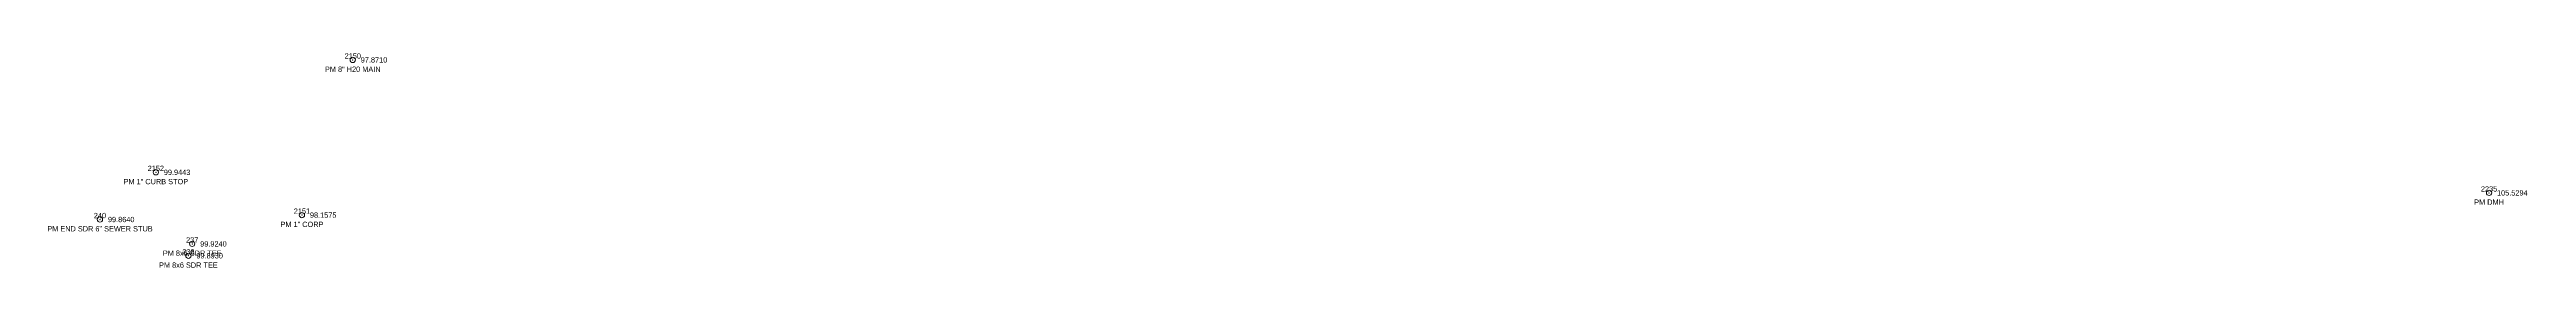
# Model space of a CAD drawing. Extents: x 1196333 to 1196982, y 245092 to 245652.
# Drawn here: x 1196749.4 to 1196982.4, y 245530.2 to 245550.5 of the extents above; entities that cross this region are included whole.
import ezdxf
from ezdxf.enums import TextEntityAlignment as Align

# ---------------------------------------------------------------- set-up
doc = ezdxf.new("R2010")
doc.units = 21
doc.header["$LTSCALE"] = 50
doc.header["$MEASUREMENT"] = 0
for name, color, linetype, lineweight, true_color in [('PNTDESC', 3, 'Continuous', 0, 0x00ff00), ('PNTELEV', 5, 'Continuous', 0, 0x0000ff), ('PNTS', 1, 'Continuous', 0, 0xff0000)]:
    doc.layers.add(name, color=color, linetype=linetype, lineweight=lineweight, true_color=true_color)
doc.layers.add('PNTNO', color=7, linetype='Continuous', lineweight=0)
doc.styles.add('PTXT', font='txt', dxfattribs={"height": 0.304801})

msp = doc.modelspace()

# ---------------------------------------------------------------- linework, layer by layer
at = {"layer": 'PNTS', "linetype": 'Continuous'}
for centre in [(1196777.8967, 245549.8348, 97.871), (1196759.3692, 245539.2278, 99.9443), (1196978.8669, 245537.288, 105.5294), (1196754.114, 245534.774, 99.864), (1196773.1151, 245535.188, 98.1575), (1196762.791, 245532.474, 99.924), (1196762.433, 245531.35, 99.893)]:
    msp.add_circle(centre, 0.25, dxfattribs=at)
at = {"layer": 'PNTS'}
for p in [(1196777.8967, 245549.8348, 97.871), (1196759.3692, 245539.2278, 99.9443), (1196978.8669, 245537.288, 105.5294), (1196754.114, 245534.774, 99.864), (1196773.1151, 245535.188, 98.1575), (1196762.791, 245532.474, 99.924), (1196762.433, 245531.35, 99.893)]:
    msp.add_point(p, dxfattribs=at)

# ---------------------------------------------------------------- texts
at = {"layer": 'PNTDESC', "style": 'PTXT'}
for s, p in [('PM 8" H20 MAIN', (1196777.8967, 245548.9598, 97.871)), ('PM 1" CURB STOP', (1196759.3692, 245538.3528, 99.9443)), ('PM 1" CORP', (1196773.1151, 245534.313, 98.1575)), ('PM DMH', (1196978.8669, 245536.413, 105.5294)), ('PM END SDR 6" SEWER STUB', (1196754.114, 245533.899, 99.864)), ('PM 8x6 SDR TEE', (1196762.433, 245530.475, 99.893)), ('PM 8x6 SDR TEE', (1196762.791, 245531.599, 99.924))]:
    msp.add_text(s, height=0.5, dxfattribs=at).set_placement(p, align=Align.MIDDLE)
at = {"layer": 'PNTELEV', "style": 'PTXT'}
for s, p in [('97.8710', (1196778.6467, 245549.5848, 97.871)), ('99.9443', (1196760.1192, 245538.9778, 99.9443)), ('105.5294', (1196979.6169, 245537.038, 105.5294)), ('99.8640', (1196754.864, 245534.524, 99.864)), ('98.1575', (1196773.8651, 245534.938, 98.1575)), ('99.9240', (1196763.541, 245532.224, 99.924)), ('99.8930', (1196763.183, 245531.1, 99.893))]:
    msp.add_text(s, height=0.5, dxfattribs=at).set_placement(p)
at = {"layer": 'PNTNO', "style": 'PTXT'}
for s, p in [('2150', (1196777.8967, 245550.2098, 97.871)), ('2152', (1196759.3692, 245539.6028, 99.9443)), ('2235', (1196978.8669, 245537.663, 105.5294)), ('240', (1196754.114, 245535.149, 99.864)), ('2151', (1196773.1151, 245535.563, 98.1575)), ('237', (1196762.791, 245532.849, 99.924)), ('238', (1196762.433, 245531.725, 99.893))]:
    msp.add_text(s, height=0.5, dxfattribs=at).set_placement(p, align=Align.MIDDLE)

doc.saveas('drawing.dxf')
